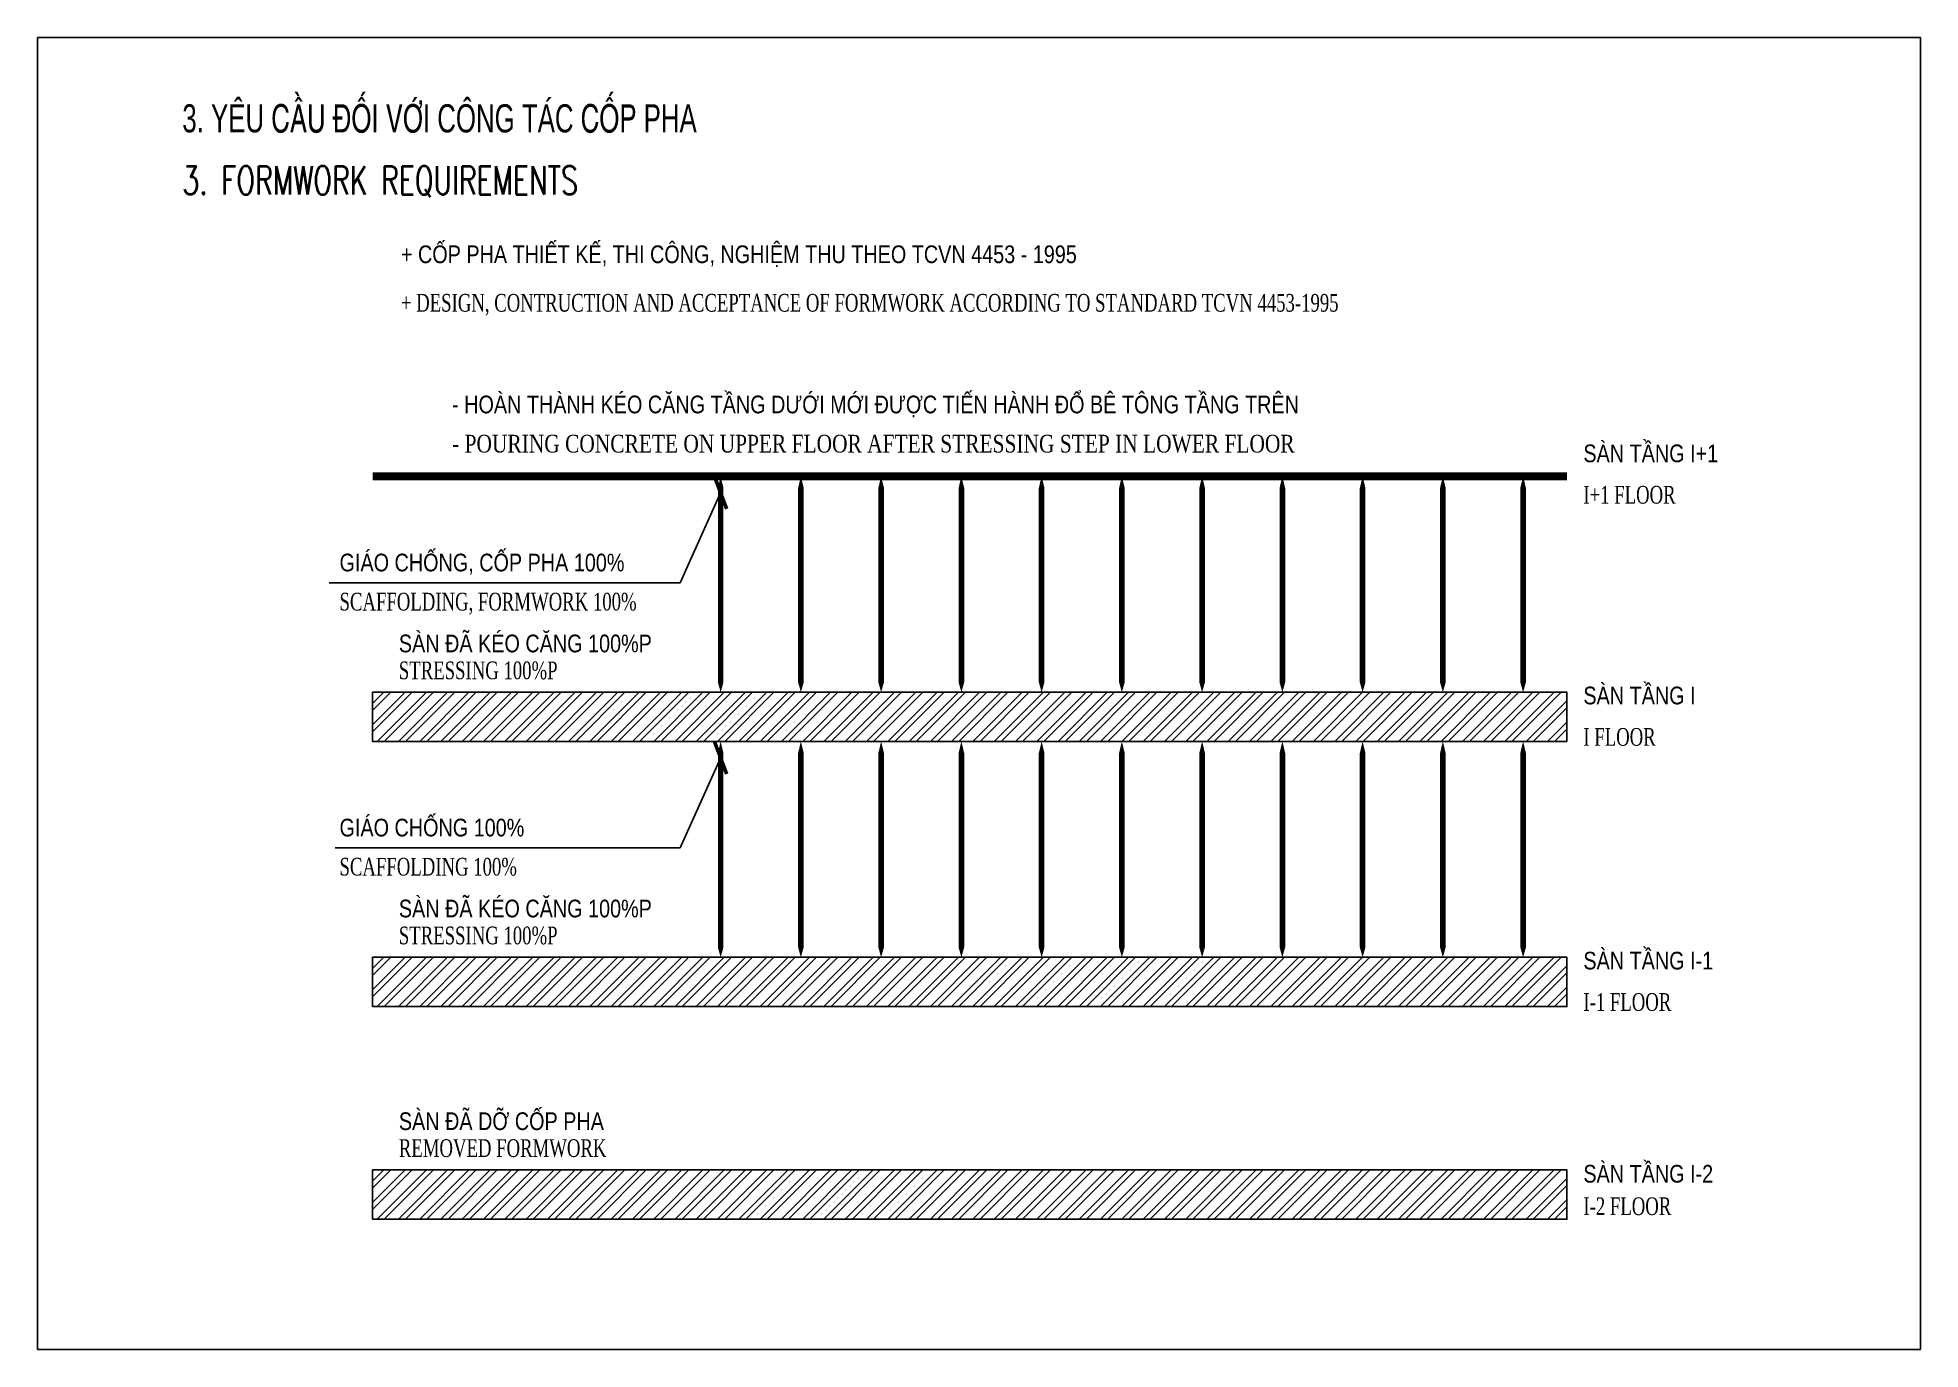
# Model space of a CAD drawing. Header units: millimetres. Extents: x 408913 to 1237273, y -191467 to -86666.
# Drawn here: x 1127319 to 1150702, y -115925 to -99632 of the extents above; entities that cross this region are included whole.
import ezdxf

# ---------------------------------------------------------------- set-up
doc = ezdxf.new("R2010")
doc.units = ezdxf.units.MM
doc.header["$LTSCALE"] = 35
for name, color, linetype in [('Hatch', 8, 'Continuous'), ('NETTHAY', 4, 'Continuous'), ('TEXT', 4, 'Continuous'), ('Tha_thep', 6, 'Continuous'), ('TXT-ST2', 7, 'Continuous')]:
    doc.layers.add(name, color=color, linetype=linetype)
doc.styles.add('2F', font='')
doc.styles.add('Arial', font='arial.ttf', dxfattribs={"width": 0.6})
doc.styles.add('DIM', font='romans.shx', dxfattribs={"width": 0.55, "bigfont": 'vns.shx'})
doc.styles.add('ROMANS', font='romans', dxfattribs={"width": 0.75, "bigfont": 'vns'})
doc.styles.add('VNTIMEH', font='vntimeh.shx', dxfattribs={"width": 0.8, "bigfont": 'vns.shx'})
doc.styles.get('2F').set_extended_font_data('.VnArial NarrowH')
doc.dimstyles.new('VSC 1-200', dxfattribs={"dimscale": 200, "dimtxt": 2, "dimasz": 1, "dimexe": 0.8, "dimexo": 1, "dimgap": 1, "dimtad": 1, "dimdec": 0, "dimzin": 0, "dimdsep": 46, "dimtxsty": 'DIM', "dimblk1": 'ARCHTICK', "dimblk2": 'ARCHTICK', "dimsah": 1, "dimcen": -0.2, "dimdle": 0.8, "dimclrd": 9, "dimclre": 9, "dimclrt": 2, "dimadec": 0, "dimazin": 0, "dimtfac": 1, "dimtdec": 0, "dimtmove": 0, "dimatfit": 3, "dimldrblk": 'ARCHTICK', "dimfxl": 4, "dimfxlon": 1, "dimtolj": 1, "dimtzin": 0, "dimarcsym": 0})

msp = doc.modelspace()

# ---------------------------------------------------------------- texts
at = {"color": 2, "style": 'ROMANS', "width": 0.7}
msp.add_text('3. FORMWORK REQUIREMENTS', height=350, dxfattribs=at).set_placement((1129116.2, -101579.5))
at = {"layer": 'TEXT', "color": 7, "linetype": 'Continuous', "style": '2F', "width": 0.8}
msp.add_text('3. yªu cÇu ®èi víi c«ng t¸c cèp pha', height=350, dxfattribs=at).set_placement((1129116.2, -100809.5))
at = {"layer": 'TEXT', "color": 0, "style": 'Arial', "width": 0.8}
for s, p in [('+ CỐP PHA THIẾT KẾ, THI CÔNG, NGHIỆM THU THEO TCVN 4453 - 1995', (1131831.3, -102433)), ('- HOÀN THÀNH KÉO CĂNG TẦNG DƯỚI MỚI ĐƯỢC TIẾN HÀNH ĐỔ BÊ TÔNG TẦNG TRÊN', (1132466.8, -104298.3)), ('SÀN TẦNG I+1', (1146517.1, -104906)), ('GIÁO CHỐNG, CỐP PHA 100%%%', (1131068.7, -106261.8)), ('SÀN ĐÃ KÉO CĂNG 100%%%P', (1131805.5, -107267.1)), ('SÀN TẦNG I', (1146517.1, -107913.4)), ('GIÁO CHỐNG 100%%%', (1131068.3, -109554.2)), ('SÀN ĐÃ KÉO CĂNG 100%%%P', (1131805.5, -110559.5)), ('SÀN TẦNG I-1', (1146517.1, -111206.6)), ('SÀN ĐÃ DỠ CỐP PHA', (1131805.5, -113201.1)), ('SÀN TẦNG I-2', (1146517.1, -113853.7))]:
    msp.add_text(s, height=220, dxfattribs=at).set_placement(p)
at = {"layer": 'TXT-ST2', "color": 2, "style": 'VNTIMEH'}
for s, width, p in [('+ DESIGN, CONTRUCTION AND ACCEPTANCE OF FORMWORK ACCORDING TO STANDARD TCVN 4453-1995', 0.7, (1131831.3, -103035.5)), ('- POURING CONCRETE ON UPPER FLOOR AFTER STRESSING STEP IN LOWER FLOOR', 0.8, (1132466.8, -104785.4)), ('i+1 floor', 0.7, (1146517.1, -105420)), ('SCAFFOLDING, FORMWORK 100%%%', 0.7, (1131068.7, -106747.8)), ('STRESSING 100%%%P', 0.7, (1131805.5, -107601.3)), ('i floor', 0.7, (1146517.1, -108427.4)), ('SCAFFOLDING 100%%%', 0.7, (1131068.3, -110040.1)), ('STRESSING 100%%%P', 0.7, (1131805.5, -110893.7)), ('i-1 floor', 0.7, (1146517.1, -111720.5)), ('REMOVED FORMWORK', 0.7, (1131805.5, -113535.3)), ('i-2 floor', 0.7, (1146517.1, -114257.1))]:
    msp.add_text(s, height=220, dxfattribs=dict(at, width=width)).set_placement(p)

# ---------------------------------------------------------------- blocks, each defined once
blk = doc.blocks.new('_ArchTick')
at = {"color": 0, "linetype": 'ByBlock', "const_width": 0.15}
blk.add_lwpolyline([(-0.5, -0.5), (0.5, 0.5)], dxfattribs=at)

# ---------------------------------------------------------------- hatches: boundary and pattern name
at = {"layer": 'Hatch'}
h = msp.add_hatch(dxfattribs=at)
h.set_pattern_fill('ANSI32', color=256, scale=498.3264, style=0)
h.set_pattern_definition([(45, (1050132.2, -126087), (-132.13874, 132.13874), []), (45, (1050220.29, -126087), (-132.13874, 132.13874), [])])
h.paths.add_polyline_path([(1146311.7, -107763), (1131479, -107763), (1131479, -108374.5), (1146311.7, -108374.5)])
h = msp.add_hatch(dxfattribs=at)
h.set_pattern_fill('ANSI32', color=256, scale=498.3264, style=0)
h.set_pattern_definition([(45, (1050132.2, -129379.4), (-132.13874, 132.13874), []), (45, (1050220.29, -129379.4), (-132.13874, 132.13874), [])])
h.paths.add_polyline_path([(1146311.7, -111055.4), (1131479, -111055.4), (1131479, -111666.9), (1146311.7, -111666.9)])
h = msp.add_hatch(dxfattribs=at)
h.set_pattern_fill('ANSI32', color=256, scale=498.3264, style=0)
h.set_pattern_definition([(45, (1050132.2, -132020.97), (-132.13874, 132.13874), []), (45, (1050220.29, -132020.97), (-132.13874, 132.13874), [])])
h.paths.add_polyline_path([(1146311.7, -113697), (1131479, -113697), (1131479, -114308.5), (1146311.7, -114308.5)])

# ---------------------------------------------------------------- linework, layer by layer
at = {"layer": 'DEFPOINTS', "color": 1}
msp.add_lwpolyline([(1127319.3, -115925), (1150702.1, -115925), (1150702.1, -99632.2), (1127319.3, -99632.2)], close=True, dxfattribs=at)
at = {"layer": 'NETTHAY'}
for points in [[(1131479, -108374.5), (1146311.7, -108374.5), (1146311.7, -107763), (1131479, -107763)], [(1131479, -111666.9), (1146311.7, -111666.9), (1146311.7, -111055.4), (1131479, -111055.4)], [(1131479, -114308.5), (1146311.7, -114308.5), (1146311.7, -113697), (1131479, -113697)]]:
    msp.add_lwpolyline(points, close=True, dxfattribs=at)
at = {"layer": 'Tha_thep', "color": 5, "const_width": 99.7}
msp.add_lwpolyline([(1131479, -105082.1), (1146311.7, -105082.1)], dxfattribs=at)
at = {"layer": 'Tha_thep'}
for points in [[(1135802, -107763, 0, 149.5, 0), (1135802, -107497.9, 69.8, 69.8, 0), (1135802, -105389.6, 149.5, 0, 0), (1135802, -105082.1, 0, 0, 0)], [(1136798.6, -107763, 0, 149.5, 0), (1136798.6, -107497.9, 69.8, 69.8, 0), (1136798.6, -105389.6, 149.5, 0, 0), (1136798.6, -105082.1, 0, 0, 0)], [(1137795.3, -107763, 0, 149.5, 0), (1137795.3, -107497.9, 69.8, 69.8, 0), (1137795.3, -105389.6, 149.5, 0, 0), (1137795.3, -105082.1, 0, 0, 0)], [(1138791.9, -107763, 0, 149.5, 0), (1138791.9, -107497.9, 69.8, 69.8, 0), (1138791.9, -105389.6, 149.5, 0, 0), (1138791.9, -105082.1, 0, 0, 0)], [(1139788.6, -107763, 0, 149.5, 0), (1139788.6, -107497.9, 69.8, 69.8, 0), (1139788.6, -105389.6, 149.5, 0, 0), (1139788.6, -105082.1, 0, 0, 0)], [(1140785.2, -107763, 0, 149.5, 0), (1140785.2, -107497.9, 69.8, 69.8, 0), (1140785.2, -105389.6, 149.5, 0, 0), (1140785.2, -105082.1, 0, 0, 0)], [(1141781.9, -107763, 0, 149.5, 0), (1141781.9, -107497.9, 69.8, 69.8, 0), (1141781.9, -105389.6, 149.5, 0, 0), (1141781.9, -105082.1, 0, 0, 0)], [(1142778.5, -107763, 0, 149.5, 0), (1142778.5, -107497.9, 69.8, 69.8, 0), (1142778.5, -105389.6, 149.5, 0, 0), (1142778.5, -105082.1, 0, 0, 0)], [(1143775.2, -107763, 0, 149.5, 0), (1143775.2, -107497.9, 69.8, 69.8, 0), (1143775.2, -105389.6, 149.5, 0, 0), (1143775.2, -105082.1, 0, 0, 0)], [(1144771.9, -107763, 0, 149.5, 0), (1144771.9, -107497.9, 69.8, 69.8, 0), (1144771.9, -105389.6, 149.5, 0, 0), (1144771.9, -105082.1, 0, 0, 0)], [(1145768.5, -107763, 0, 149.5, 0), (1145768.5, -107497.9, 69.8, 69.8, 0), (1145768.5, -105389.6, 149.5, 0, 0), (1145768.5, -105082.1, 0, 0, 0)], [(1135802, -111055.4, 0, 149.5, 0), (1135802, -110790.3, 69.8, 69.8, 0), (1135802, -108682, 149.5, 0, 0), (1135802, -108374.5, 0, 0, 0)], [(1136798.6, -111055.4, 0, 149.5, 0), (1136798.6, -110790.3, 69.8, 69.8, 0), (1136798.6, -108682, 149.5, 0, 0), (1136798.6, -108374.5, 0, 0, 0)], [(1137795.3, -111055.4, 0, 149.5, 0), (1137795.3, -110790.3, 69.8, 69.8, 0), (1137795.3, -108682, 149.5, 0, 0), (1137795.3, -108374.5, 0, 0, 0)], [(1138791.9, -111055.4, 0, 149.5, 0), (1138791.9, -110790.3, 69.8, 69.8, 0), (1138791.9, -108682, 149.5, 0, 0), (1138791.9, -108374.5, 0, 0, 0)], [(1139788.6, -111055.4, 0, 149.5, 0), (1139788.6, -110790.3, 69.8, 69.8, 0), (1139788.6, -108682, 149.5, 0, 0), (1139788.6, -108374.5, 0, 0, 0)], [(1140785.2, -111055.4, 0, 149.5, 0), (1140785.2, -110790.3, 69.8, 69.8, 0), (1140785.2, -108682, 149.5, 0, 0), (1140785.2, -108374.5, 0, 0, 0)], [(1141781.9, -111055.4, 0, 149.5, 0), (1141781.9, -110790.3, 69.8, 69.8, 0), (1141781.9, -108682, 149.5, 0, 0), (1141781.9, -108374.5, 0, 0, 0)], [(1142778.5, -111055.4, 0, 149.5, 0), (1142778.5, -110790.3, 69.8, 69.8, 0), (1142778.5, -108682, 149.5, 0, 0), (1142778.5, -108374.5, 0, 0, 0)], [(1143775.2, -111055.4, 0, 149.5, 0), (1143775.2, -110790.3, 69.8, 69.8, 0), (1143775.2, -108682, 149.5, 0, 0), (1143775.2, -108374.5, 0, 0, 0)], [(1144771.9, -111055.4, 0, 149.5, 0), (1144771.9, -110790.3, 69.8, 69.8, 0), (1144771.9, -108682, 149.5, 0, 0), (1144771.9, -108374.5, 0, 0, 0)], [(1145768.5, -111055.4, 0, 149.5, 0), (1145768.5, -110790.3, 69.8, 69.8, 0), (1145768.5, -108682, 149.5, 0, 0), (1145768.5, -108374.5, 0, 0, 0)]]:
    msp.add_lwpolyline(points, format="xyseb", dxfattribs=at)

msp.set_redraw_order([(e.dxf.handle, doc.entitydb.next_handle()) for e in msp.query("TEXT MTEXT ATTDEF DIMENSION ARC_DIMENSION")])  # texts and dimensions are drawn at this point

# ---------------------------------------------------------------- leaders
at = {"ltscale": 200}
for points in [[(1135802, -105287.4), (1135298.7, -106402.9), (1130940.6, -106402.4)], [(1135802, -108579.8), (1135298.7, -109695.3), (1131015.2, -109694.8)]]:
    msp.add_leader(points, dimstyle='VSC 1-200', override={"dimasz": 1.5, "dimtad": 0}, dxfattribs=at)

doc.saveas('drawing.dxf')
